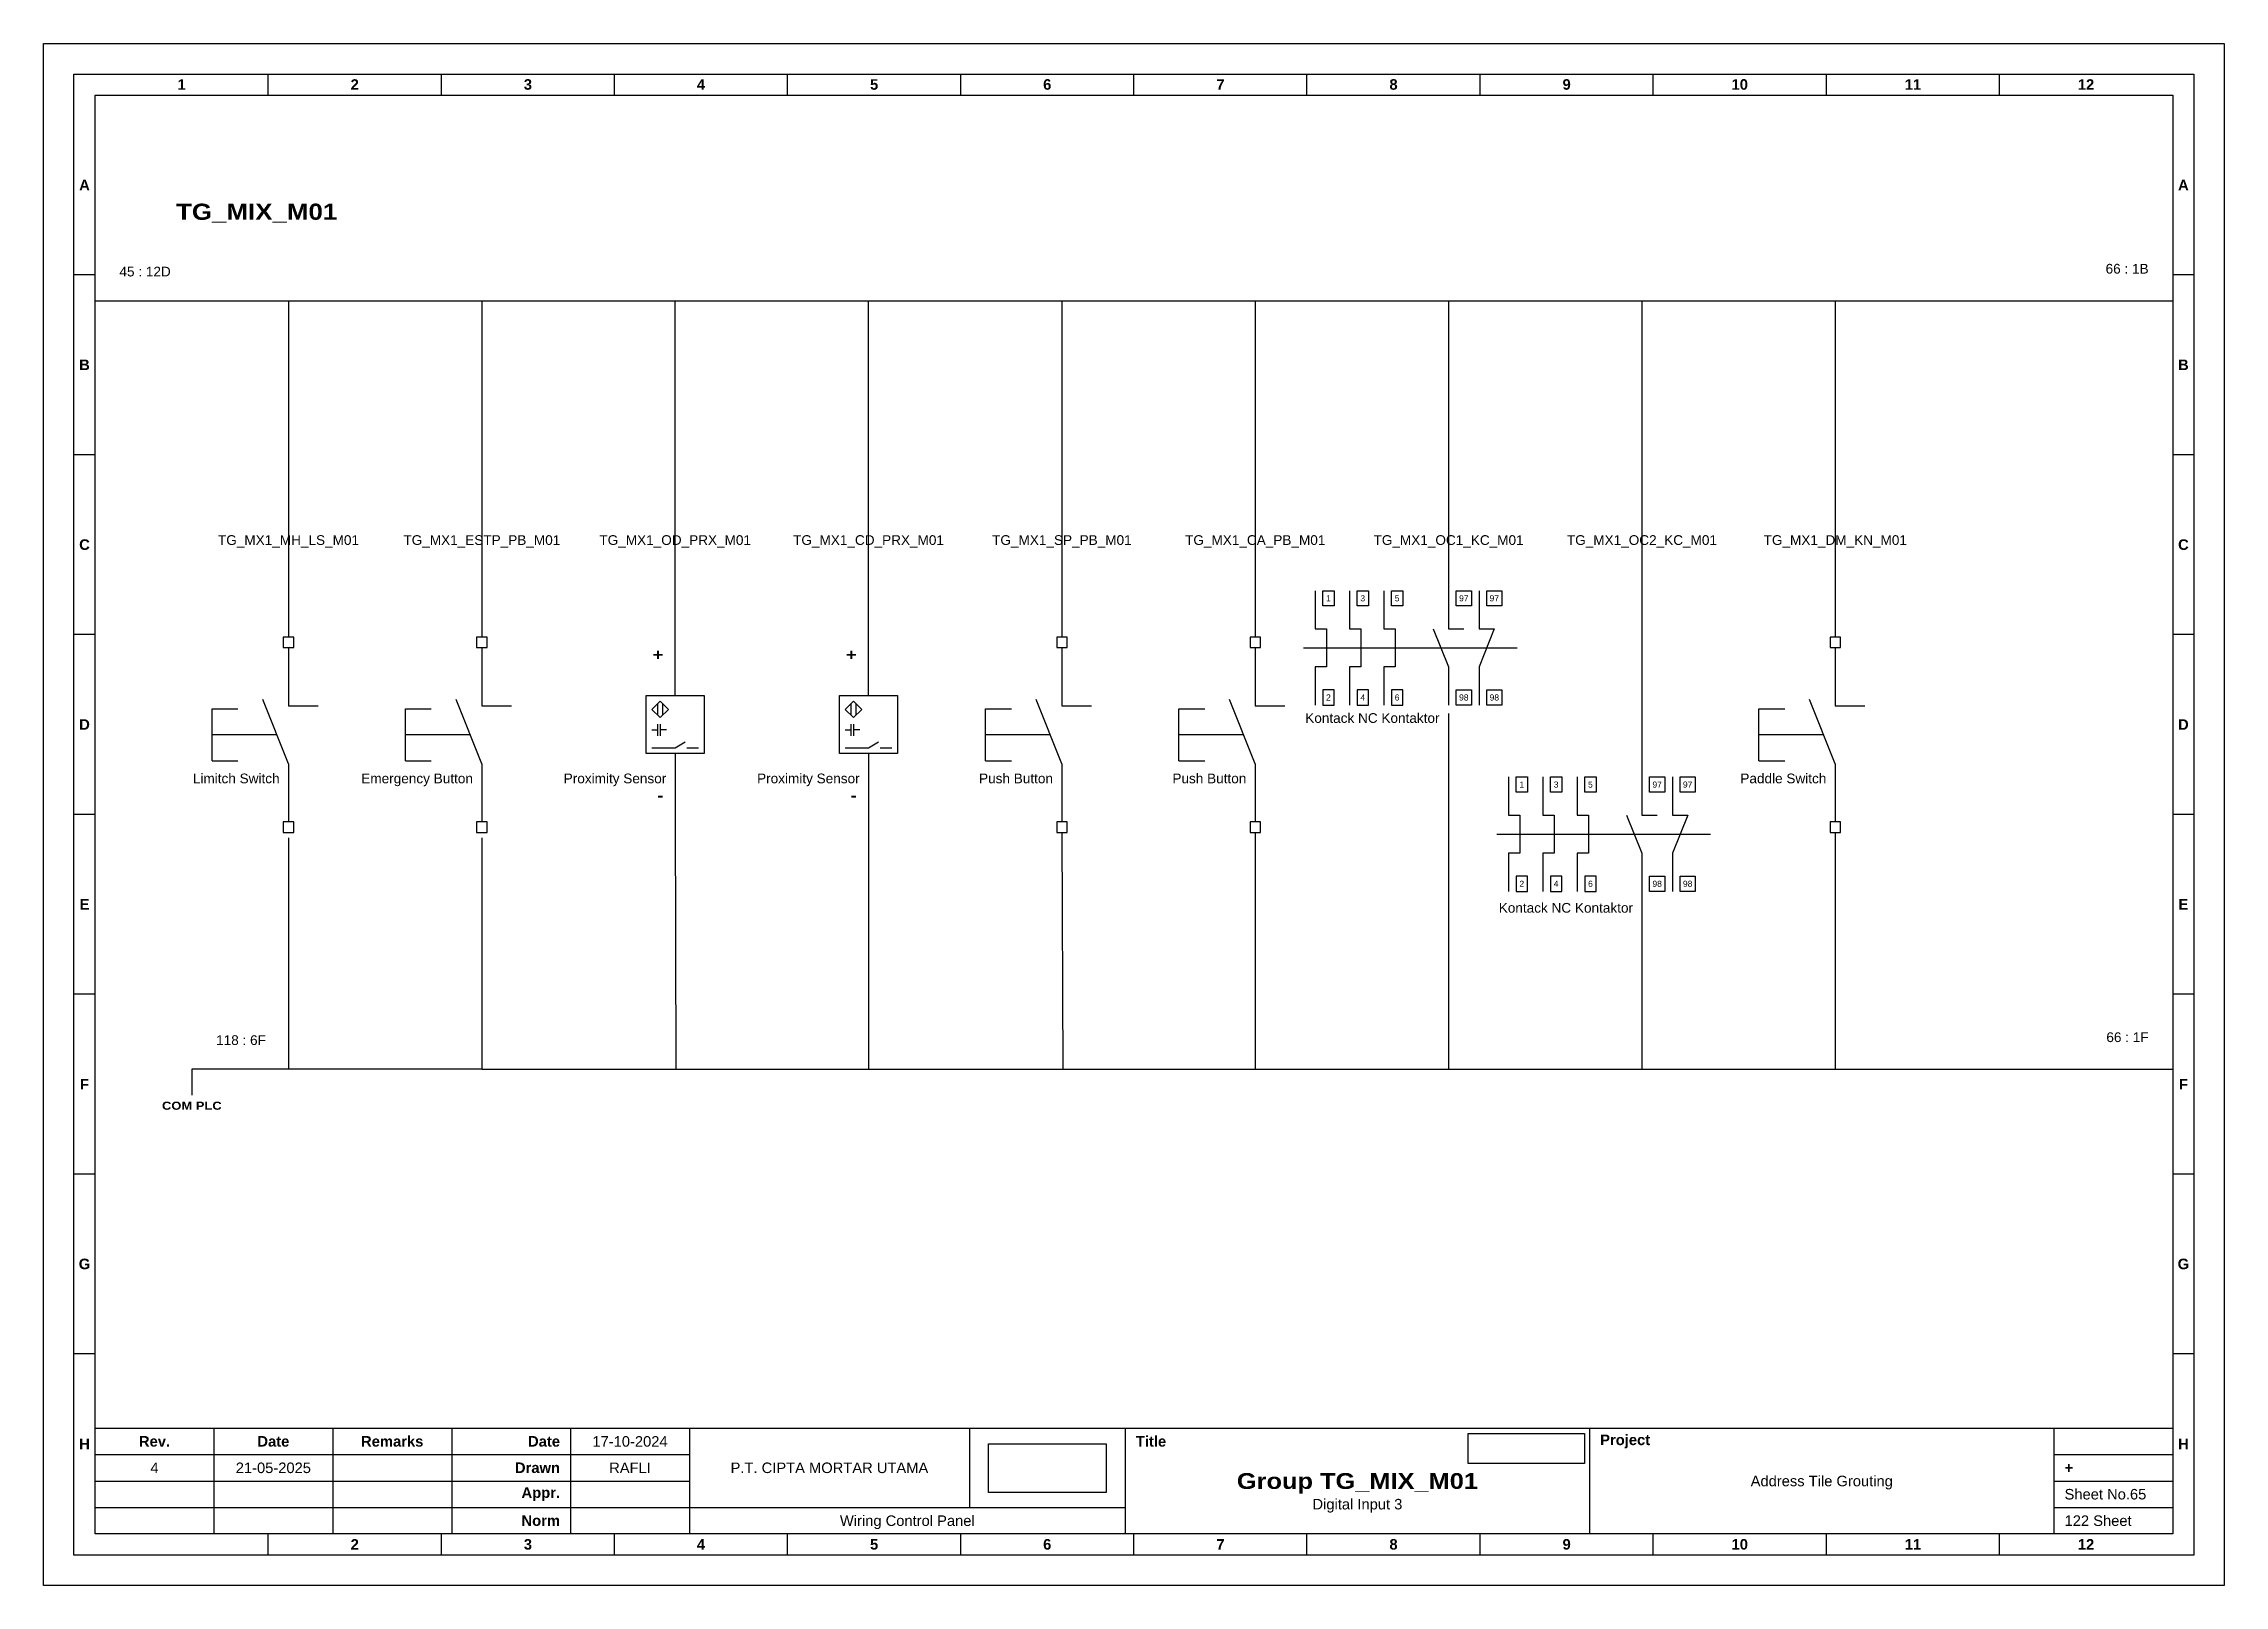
# Model space of a CAD drawing. Header units: centimetres. Extents: x 2030 to 3543, y 1923 to 3402.
# Drawn here: x 2339.9 to 2609.3, y 2636.4 to 2826.9 of the extents above; entities that cross this region are included whole.
import ezdxf
from ezdxf.enums import TextEntityAlignment as Align

# ---------------------------------------------------------------- set-up
doc = ezdxf.new("R2010")
doc.units = ezdxf.units.CM
doc.header["$MEASUREMENT"] = 0
doc.styles.add('Bold', font='ariblk.ttf', dxfattribs={"height": 25.4})
doc.styles.get("Standard").update_dxf_attribs({"font": 'arial.ttf'})
picture_1 = doc.add_image_def('image1.png', size_in_pixel=(2048, 847))
picture_2 = doc.add_image_def('image2.png', size_in_pixel=(2092, 542))

msp = doc.modelspace()

# ---------------------------------------------------------------- texts
at = {"ltscale": 500, "style": 'Bold'}
msp.add_text('TG_MIX_M01', height=2, dxfattribs=at).set_placement((2356.31, 2805.1))
at = {"ltscale": 500}
for s, p in [('45 : 12D', (2349.31, 2799.31)), ('118 : 6F', (2361.25, 2704.39))]:
    msp.add_text(s, height=1.2, dxfattribs=at).set_placement(p, align=Align.TOP_LEFT)
for s, p in [('66 : 1B', (2599.93, 2798.1)), ('66 : 1F', (2599.93, 2703.19))]:
    msp.add_text(s, height=1.2, dxfattribs=at).set_placement(p, align=Align.BOTTOM_RIGHT)
at = {"ltscale": 50}
for s, p in [('TG_MX1_MH_LS_M01', (2370.19, 2765.55)), ('TG_MX1_ESTP_PB_M01', (2394.07, 2765.55)), ('TG_MX1_OD_PRX_M01', (2417.95, 2765.55)), ('TG_MX1_CD_PRX_M01', (2441.83, 2765.55)), ('TG_MX1_SP_PB_M01', (2465.71, 2765.55)), ('TG_MX1_CA_PB_M01', (2489.59, 2765.55)), ('TG_MX1_OC1_KC_M01', (2513.47, 2765.55)), ('TG_MX1_OC2_KC_M01', (2537.35, 2765.55)), ('TG_MX1_DM_KN_M01', (2561.23, 2765.55))]:
    msp.add_text(s, height=1.2, dxfattribs=at).set_placement(p, align=Align.MIDDLE_CENTER)
at = {"ltscale": 500}
for s, p in [('1', (2498.63, 2758.36)), ('3', (2502.87, 2758.36)), ('5', (2507.11, 2758.36)), ('97', (2515.35, 2758.36)), ('97', (2519.12, 2758.36)), ('2', (2498.63, 2746.11)), ('4', (2502.87, 2746.11)), ('6', (2507.11, 2746.11)), ('98', (2515.35, 2746.11)), ('98', (2519.12, 2746.11)), ('1', (2522.51, 2735.35)), ('3', (2526.75, 2735.35)), ('5', (2530.99, 2735.35)), ('97', (2539.23, 2735.35)), ('97', (2543, 2735.35)), ('2', (2522.51, 2723.1)), ('4', (2526.75, 2723.1)), ('6', (2530.99, 2723.1)), ('98', (2539.23, 2723.1)), ('98', (2543, 2723.1))]:
    msp.add_text(s, height=0.754, dxfattribs=at).set_placement(p, align=Align.MIDDLE_CENTER)
at = {"ltscale": 500, "style": 'Bold'}
for p in [(2416.51, 2752.12), (2440.39, 2752.12)]:
    msp.add_text('+', height=1.44, dxfattribs=at).set_placement(p, align=Align.TOP_RIGHT)
at = {"ltscale": 50}
for s, p in [('Kontack NC Kontaktor', (2512.35, 2742.61)), ('Limitch Switch', (2369.09, 2735.15)), ('Emergency Button', (2392.97, 2735.15)), ('Proximity Sensor', (2416.85, 2735.15)), ('Proximity Sensor', (2440.73, 2735.15)), ('Push Button', (2464.61, 2735.15)), ('Push Button', (2488.49, 2735.15)), ('Paddle Switch', (2560.13, 2735.15)), ('Kontack NC Kontaktor', (2536.25, 2719.17))]:
    msp.add_text(s, height=1.2, dxfattribs=at).set_placement(p, align=Align.BOTTOM_RIGHT)
at = {"ltscale": 500, "style": 'Bold'}
for p in [(2416.51, 2732.88), (2440.39, 2732.88)]:
    msp.add_text('-', height=1.44, dxfattribs=at).set_placement(p, align=Align.BOTTOM_RIGHT)
at = {"ltscale": 50, "style": 'Bold'}
msp.add_text('COM PLC', height=1, dxfattribs=at).set_placement((2358.25, 2696.19), align=Align.TOP_CENTER)

# ---------------------------------------------------------------- blocks, each defined once
blk = doc.blocks.new('KOP MU PROJECT')
at = {"color": 6, "ltscale": 50}
for p, q in [((27.74, 184.05), (27.74, 186.66)), ((49.13, 184.05), (49.13, 186.66)), ((70.51, 184.05), (70.51, 186.66)), ((91.89, 184.05), (91.89, 186.66)), ((113.27, 184.05), (113.27, 186.66)), ((134.66, 184.05), (134.66, 186.66)), ((156.04, 184.05), (156.04, 186.66)), ((177.42, 184.05), (177.42, 186.66)), ((198.8, 184.05), (198.8, 186.66)), ((220.19, 184.05), (220.19, 186.66)), ((241.57, 184.05), (241.57, 186.66)), ((6.36, 161.84), (3.75, 161.84)), ((265.59, 161.84), (262.98, 161.84)), ((6.36, 139.63), (3.75, 139.63)), ((265.59, 139.63), (262.98, 139.63)), ((6.36, 117.42), (3.75, 117.42)), ((265.59, 117.42), (262.98, 117.42)), ((6.36, 95.22), (3.75, 95.22)), ((265.59, 95.22), (262.98, 95.22)), ((6.36, 73.01), (3.75, 73.01)), ((265.59, 73.01), (262.98, 73.01)), ((6.36, 50.8), (3.75, 50.8)), ((265.59, 50.8), (262.98, 50.8)), ((6.36, 28.59), (3.75, 28.59)), ((265.59, 28.59), (262.98, 28.59)), ((27.74, 3.75), (27.74, 6.36)), ((49.13, 3.75), (49.13, 6.36)), ((70.51, 3.75), (70.51, 6.36)), ((91.89, 3.75), (91.89, 6.36)), ((113.27, 3.75), (113.27, 6.36)), ((134.66, 3.75), (134.66, 6.36)), ((156.04, 3.75), (156.04, 6.36)), ((177.42, 3.75), (177.42, 6.36)), ((198.8, 3.75), (198.8, 6.36)), ((220.19, 3.75), (220.19, 6.36)), ((241.57, 3.75), (241.57, 6.36))]:
    blk.add_line(p, q, dxfattribs=at)
at = {"ltscale": 50}
for p, q in [((6.36, 19.41), (262.98, 19.41)), ((21.04, 19.41), (21.04, 6.36)), ((35.72, 19.41), (35.72, 6.36)), ((50.41, 19.41), (50.41, 6.36)), ((65.09, 19.41), (65.09, 6.36)), ((79.77, 19.41), (79.77, 6.36)), ((114.35, 19.41), (114.35, 9.62)), ((133.6, 19.41), (133.6, 6.36)), ((190.95, 19.41), (190.95, 6.36)), ((248.3, 19.41), (248.3, 6.36)), ((6.36, 16.15), (79.77, 16.15)), ((248.3, 16.15), (262.98, 16.15)), ((6.36, 12.89), (79.77, 12.89)), ((248.3, 12.89), (262.98, 12.89)), ((6.36, 9.62), (133.6, 9.62)), ((248.3, 9.62), (262.98, 9.62))]:
    blk.add_line(p, q, dxfattribs=at)
at = {"color": 1, "ltscale": 50}
blk.add_lwpolyline([(269.34, 0), (0, 0), (0, 190.41), (269.34, 190.41)], close=True, dxfattribs=at)
at = {"color": 6, "ltscale": 50}
for points in [[(265.59, 3.75), (3.75, 3.75), (3.75, 186.66), (265.59, 186.66)], [(262.98, 6.36), (6.36, 6.36), (6.36, 184.05), (262.98, 184.05)]]:
    blk.add_lwpolyline(points, close=True, dxfattribs=at)
at = {"ltscale": 50, "char_height": 1.305, "attachment_point": 4}
for s, width, heights, insert in [('\\pxqc;{\\fArial|b1|i0|c0|p34;1}', 21.3825, [2.51], (6.36, 185.36)), ('\\pxqc;{\\fArial|b1|i0|c0|p34;2}', 21.3825, [2.51], (27.74, 185.36)), ('\\pxqc;{\\fArial|b1|i0|c0|p34;3}', 21.3825, [2.51], (49.13, 185.36)), ('\\pxqc;{\\fArial|b1|i0|c0|p34;4}', 21.3825, [2.51], (70.51, 185.36)), ('\\pxqc;{\\fArial|b1|i0|c0|p34;5}', 21.3825, [2.51], (91.89, 185.36)), ('\\pxqc;{\\fArial|b1|i0|c0|p34;6}', 21.3825, [2.51], (113.27, 185.36)), ('\\pxqc;{\\fArial|b1|i0|c0|p34;7}', 21.3825, [2.51], (134.66, 185.36)), ('\\pxqc;{\\fArial|b1|i0|c0|p34;8}', 21.3825, [2.51], (156.04, 185.36)), ('\\pxqc;{\\fArial|b1|i0|c0|p34;9}', 21.3825, [2.51], (177.42, 185.36)), ('\\pxqc;{\\fArial|b1|i0|c0|p34;10}', 21.3825, [2.51], (198.8, 185.36)), ('\\pxqc;{\\fArial|b1|i0|c0|p34;11}', 21.3825, [2.51], (220.19, 185.36)), ('\\pxqc;{\\fArial|b1|i0|c0|p34;12}', 21.3825, [2.51], (241.57, 185.36)), ('\\pxqc;{\\fArial|b1|i0|c0|p34;A}', 2.61, [2.51], (3.75, 172.95)), ('\\pxqc;{\\fArial|b1|i0|c0|p34;A}', 2.61, [2.51], (262.98, 172.95)), ('\\pxqc;{\\fArial|b1|i0|c0|p34;B}', 2.61, [2.51], (3.75, 150.74)), ('\\pxqc;{\\fArial|b1|i0|c0|p34;B}', 2.61, [2.51], (262.98, 150.74)), ('\\pxqc;{\\fArial|b1|i0|c0|p34;C}', 2.61, [2.51], (3.75, 128.53)), ('\\pxqc;{\\fArial|b1|i0|c0|p34;C}', 2.61, [2.51], (262.98, 128.53)), ('\\pxqc;{\\fArial|b1|i0|c0|p34;D}', 2.61, [2.51], (3.75, 106.32)), ('\\pxqc;{\\fArial|b1|i0|c0|p34;D}', 2.61, [2.51], (262.98, 106.32)), ('\\pxqc;{\\fArial|b1|i0|c0|p34;E}', 2.61, [2.51], (3.75, 84.11)), ('\\pxqc;{\\fArial|b1|i0|c0|p34;E}', 2.61, [2.51], (262.98, 84.11)), ('\\pxqc;{\\fArial|b1|i0|c0|p34;F}', 2.61, [2.51], (3.75, 61.9)), ('\\pxqc;{\\fArial|b1|i0|c0|p34;F}', 2.61, [2.51], (262.98, 61.9)), ('\\pxqc;{\\fArial|b1|i0|c0|p34;G}', 2.61, [2.51], (3.75, 39.69)), ('\\pxqc;{\\fArial|b1|i0|c0|p34;G}', 2.61, [2.51], (262.98, 39.69)), ('\\pxqc;{\\fArial|b1|i0|c0|p34;H}', 2.61, [2.51], (3.75, 17.47)), ('\\pxqc;{\\fArial|b1|i0|c0|p34;Rev.}', 14.6811, [2.88], (6.36, 17.78)), ('\\pxqc;{\\fArial|b1|i0|c0|p34;Date}', 14.6811, [2.88], (21.04, 17.78)), ('\\pxqc;{\\fArial|b1|i0|c0|p34;Remarks}', 14.6811, [2.88], (35.72, 17.78)), ('\\pxqr;{\\fArial|b1|i0|c0|p34;Date}', 13.3761, [2.88], (50.41, 17.78)), ('\\pxql;{\\fArial|b1|i0|c0|p34;Title}', 50.2419, [2.88], (134.9, 17.78)), ('\\pxql;{\\fArial|b1|i0|c0|p34;Project}', 50.2419, [2.88], (192.25, 17.78)), ('\\pxqc;{\\fArial|b1|i0|c0|p34;H}', 2.61, [2.51], (262.98, 17.47)), ('\\pxqr;{\\fArial|b1|i0|c0|p34;Drawn}', 13.3761, [2.88], (50.41, 14.52)), ('\\pxql;{\\fArial|b1|i0|c0|p34;+}', 14.6811, [2.88], (249.61, 14.52)), ('\\pxqr;{\\fArial|b1|i0|c0|p34;Appr.}', 13.3761, [2.88], (50.41, 11.26)), ('\\pxqr;{\\fArial|b1|i0|c0|p34;Norm}', 13.3761, [2.88], (50.41, 7.99)), ('\\pxqc;{\\fArial|b1|i0|c0|p34;2}', 21.3825, [2.51], (27.74, 5.06)), ('\\pxqc;{\\fArial|b1|i0|c0|p34;3}', 21.3825, [2.51], (49.13, 5.06)), ('\\pxqc;{\\fArial|b1|i0|c0|p34;4}', 21.3825, [2.51], (70.51, 5.06)), ('\\pxqc;{\\fArial|b1|i0|c0|p34;5}', 21.3825, [2.51], (91.89, 5.06)), ('\\pxqc;{\\fArial|b1|i0|c0|p34;6}', 21.3825, [2.51], (113.27, 5.06)), ('\\pxqc;{\\fArial|b1|i0|c0|p34;7}', 21.3825, [2.51], (134.66, 5.06)), ('\\pxqc;{\\fArial|b1|i0|c0|p34;8}', 21.3825, [2.51], (156.04, 5.06)), ('\\pxqc;{\\fArial|b1|i0|c0|p34;9}', 21.3825, [2.51], (177.42, 5.06)), ('\\pxqc;{\\fArial|b1|i0|c0|p34;10}', 21.3825, [2.51], (198.8, 5.06)), ('\\pxqc;{\\fArial|b1|i0|c0|p34;11}', 21.3825, [2.51], (220.19, 5.06)), ('\\pxqc;{\\fArial|b1|i0|c0|p34;12}', 21.3825, [2.51], (241.57, 5.06))]:
    blk.add_mtext_dynamic_manual_height_columns(s, width=width, gutter_width=0.0326, heights=heights, dxfattribs=dict(at, insert=insert))
at = {"ltscale": 50}
for tag, p in [('DATECREATED', (72.43, 17.78)), ('REV', (13.7, 14.52)), ('REVDATE', (28.38, 14.52)), ('REMARKS', (43.06, 14.52)), ('DRAWN', (72.43, 14.52)), ('COMPANY', (97.06, 14.52)), ('PROJECT', (219.62, 12.89)), ('APPR', (72.43, 11.26)), ('NORM', (72.43, 7.99)), ('DRAWINGCATEGORY', (106.68, 7.99)), ('DESCRIPTION', (162.27, 10.03))]:
    blk.add_attdef(tag, text='', height=1.3, dxfattribs=at).set_placement(p, align=Align.MIDDLE_CENTER)
at = {"ltscale": 50, "style": 'Bold'}
blk.add_attdef('TITLE', text='', height=1.96, dxfattribs=at).set_placement((162.27, 12.89), align=Align.MIDDLE_CENTER)
at = {"ltscale": 50}
for tag, p in [('SHEETNUMBER', (249.61, 11.26)), ('TOTALSHEET', (249.61, 7.99))]:
    blk.add_attdef(tag, text='', height=1.3, dxfattribs=at).set_placement(p, align=Align.MIDDLE_LEFT)
image = blk.add_image(picture_1, insert=(116.72, 11.48), size_in_units=(14.5, 6), dxfattribs=at)
image.dxf.flags = 15
image = blk.add_image(picture_2, insert=(175.94, 15.04), size_in_units=(14.36, 3.72), dxfattribs=at)
image.dxf.flags = 15

# ---------------------------------------------------------------- linework, layer by layer
at = {"color": 146, "ltscale": 50, "true_color": 0x105689}
for p, q in [((2346.31, 2795.1), (2370.19, 2795.1)), ((2370.19, 2795.1), (2370.19, 2753.55)), ((2370.19, 2795.1), (2394.07, 2795.1)), ((2394.07, 2795.1), (2394.07, 2753.55)), ((2394.07, 2795.1), (2417.95, 2795.1)), ((2417.95, 2753.55), (2417.95, 2795.1)), ((2417.95, 2795.1), (2441.83, 2795.1)), ((2441.83, 2753.55), (2441.83, 2795.1)), ((2441.83, 2795.1), (2465.71, 2795.1)), ((2465.71, 2795.1), (2465.71, 2753.55)), ((2465.71, 2795.1), (2489.59, 2795.1)), ((2489.59, 2795.1), (2489.59, 2753.55)), ((2489.59, 2795.1), (2513.47, 2795.1)), ((2513.47, 2795.1), (2513.47, 2759.3)), ((2513.47, 2795.1), (2537.35, 2795.1)), ((2537.35, 2795.1), (2537.35, 2736.29)), ((2537.35, 2795.1), (2602.93, 2795.1)), ((2561.23, 2795.1), (2561.23, 2753.55)), ((2513.47, 2744.13), (2513.47, 2700.19)), ((2417.95, 2732.01), (2418.01, 2700.19)), ((2441.83, 2732.01), (2441.83, 2700.19)), ((2370.19, 2728.77), (2370.19, 2700.19)), ((2394.07, 2728.77), (2394.07, 2700.19)), ((2465.71, 2729.45), (2465.81, 2700.19)), ((2489.59, 2729.45), (2489.59, 2700.19)), ((2561.23, 2729.45), (2561.23, 2700.19)), ((2537.35, 2722.16), (2537.35, 2700.19)), ((2394.11, 2700.19), (2358.25, 2700.19)), ((2358.25, 2700.19), (2358.25, 2696.99)), ((2394.11, 2700.19), (2441.91, 2700.19)), ((2441.91, 2700.19), (2441.91, 2700.19)), ((2441.91, 2700.19), (2489.71, 2700.19)), ((2489.71, 2700.19), (2602.93, 2700.19))]:
    msp.add_line(p, q, dxfattribs=at)
at = {"ltscale": 50}
for p, q in [((2513.47, 2759.3), (2513.47, 2754.59)), ((2517.24, 2759.3), (2517.24, 2754.59)), ((2417.95, 2746.37), (2417.95, 2753.55)), ((2441.83, 2746.37), (2441.83, 2753.55)), ((2370.19, 2752.27), (2370.19, 2745.09)), ((2394.07, 2752.27), (2394.07, 2745.09)), ((2465.71, 2752.27), (2465.71, 2745.09)), ((2489.59, 2752.27), (2489.59, 2745.09)), ((2495.57, 2752.24), (2521.95, 2752.24)), ((2561.23, 2752.27), (2561.23, 2745.09)), ((2513.47, 2749.88), (2513.47, 2745.17)), ((2517.24, 2749.88), (2517.24, 2745.17)), ((2415.07, 2742.1), (2415.79, 2742.1)), ((2416.87, 2742.1), (2416.15, 2742.1)), ((2438.95, 2742.1), (2439.67, 2742.1)), ((2440.75, 2742.1), (2440.03, 2742.1)), ((2419.38, 2739.91), (2420.82, 2739.91)), ((2443.26, 2739.91), (2444.7, 2739.91)), ((2370.19, 2737.91), (2370.19, 2730.73)), ((2394.07, 2737.91), (2394.07, 2730.73)), ((2417.95, 2739.19), (2417.95, 2732.01)), ((2441.83, 2739.19), (2441.83, 2732.01)), ((2465.71, 2737.91), (2465.71, 2730.73)), ((2489.59, 2737.91), (2489.59, 2730.73)), ((2561.23, 2737.91), (2561.23, 2730.73)), ((2537.35, 2736.29), (2537.35, 2731.58)), ((2541.12, 2736.29), (2541.12, 2731.58)), ((2519.45, 2729.22), (2545.83, 2729.22)), ((2537.35, 2726.87), (2537.35, 2722.16)), ((2541.12, 2726.87), (2541.12, 2722.16))]:
    msp.add_line(p, q, dxfattribs=at)
at = {"ltscale": 500}
for p, q in [((2360.75, 2738.3), (2360.75, 2744.7)), ((2360.75, 2744.7), (2363.95, 2744.7)), ((2370.19, 2737.91), (2367.02, 2745.84)), ((2370.19, 2745.09), (2373.86, 2745.09)), ((2384.63, 2738.3), (2384.63, 2744.7)), ((2384.63, 2744.7), (2387.83, 2744.7)), ((2394.07, 2737.91), (2390.9, 2745.84)), ((2394.07, 2745.09), (2397.74, 2745.09)), ((2456.27, 2738.3), (2456.27, 2744.7)), ((2456.27, 2744.7), (2459.47, 2744.7)), ((2465.71, 2737.91), (2462.54, 2745.84)), ((2465.71, 2745.09), (2469.38, 2745.09)), ((2480.15, 2738.3), (2480.15, 2744.7)), ((2480.15, 2744.7), (2483.35, 2744.7)), ((2489.59, 2737.91), (2486.42, 2745.84)), ((2489.59, 2745.09), (2493.26, 2745.09)), ((2551.79, 2738.3), (2551.79, 2744.7)), ((2551.79, 2744.7), (2554.99, 2744.7)), ((2561.23, 2737.91), (2558.06, 2745.84)), ((2561.23, 2745.09), (2564.9, 2745.09)), ((2368.75, 2741.5), (2360.75, 2741.5)), ((2392.63, 2741.5), (2384.63, 2741.5)), ((2464.27, 2741.5), (2456.27, 2741.5)), ((2488.15, 2741.5), (2480.15, 2741.5)), ((2559.79, 2741.5), (2551.79, 2741.5)), ((2360.75, 2738.3), (2363.95, 2738.3)), ((2384.63, 2738.3), (2387.83, 2738.3)), ((2456.27, 2738.3), (2459.47, 2738.3)), ((2480.15, 2738.3), (2483.35, 2738.3)), ((2551.79, 2738.3), (2554.99, 2738.3))]:
    msp.add_line(p, q, dxfattribs=at)
at = {"color": 1, "ltscale": 50}
for points in [[(2496.98, 2759.3), (2496.98, 2754.59), (2498.39, 2754.59), (2498.39, 2749.88), (2496.98, 2749.88), (2496.98, 2745.17)], [(2501.22, 2759.3), (2501.22, 2754.59), (2502.63, 2754.59), (2502.63, 2749.88), (2501.22, 2749.88), (2501.22, 2745.17)], [(2505.46, 2759.3), (2505.46, 2754.59), (2506.87, 2754.59), (2506.87, 2749.88), (2505.46, 2749.88), (2505.46, 2745.17)], [(2520.86, 2736.29), (2520.86, 2731.58), (2522.27, 2731.58), (2522.27, 2726.87), (2520.86, 2726.87), (2520.86, 2722.16)], [(2525.1, 2736.29), (2525.1, 2731.58), (2526.51, 2731.58), (2526.51, 2726.87), (2525.1, 2726.87), (2525.1, 2722.16)], [(2529.34, 2736.29), (2529.34, 2731.58), (2530.75, 2731.58), (2530.75, 2726.87), (2529.34, 2726.87), (2529.34, 2722.16)]]:
    msp.add_lwpolyline(points, dxfattribs=at)
at = {"ltscale": 50}
for points in [[(2497.92, 2759.3), (2499.33, 2759.3), (2499.33, 2757.42), (2497.92, 2757.42)], [(2502.16, 2759.3), (2503.57, 2759.3), (2503.57, 2757.42), (2502.16, 2757.42)], [(2506.4, 2759.3), (2507.81, 2759.3), (2507.81, 2757.42), (2506.4, 2757.42)], [(2514.41, 2759.3), (2516.29, 2759.3), (2516.29, 2757.42), (2514.41, 2757.42)], [(2518.18, 2759.3), (2520.06, 2759.3), (2520.06, 2757.42), (2518.18, 2757.42)], [(2414.36, 2746.37), (2421.54, 2746.37), (2421.54, 2739.19), (2414.36, 2739.19)], [(2416.09, 2743.62), (2415.07, 2744.64), (2416.09, 2745.66), (2417.11, 2744.64)], [(2438.24, 2746.37), (2445.42, 2746.37), (2445.42, 2739.19), (2438.24, 2739.19)], [(2439.97, 2743.62), (2438.95, 2744.64), (2439.97, 2745.66), (2440.99, 2744.64)], [(2497.92, 2745.17), (2499.33, 2745.17), (2499.33, 2747.06), (2497.92, 2747.06)], [(2502.16, 2745.17), (2503.57, 2745.17), (2503.57, 2747.06), (2502.16, 2747.06)], [(2506.4, 2745.17), (2507.81, 2745.17), (2507.81, 2747.06), (2506.4, 2747.06)], [(2514.41, 2747.06), (2516.29, 2747.06), (2516.29, 2745.17), (2514.41, 2745.17)], [(2518.18, 2747.06), (2520.06, 2747.06), (2520.06, 2745.17), (2518.18, 2745.17)], [(2521.8, 2736.29), (2523.21, 2736.29), (2523.21, 2734.41), (2521.8, 2734.41)], [(2526.04, 2736.29), (2527.45, 2736.29), (2527.45, 2734.41), (2526.04, 2734.41)], [(2530.28, 2736.29), (2531.69, 2736.29), (2531.69, 2734.41), (2530.28, 2734.41)], [(2538.29, 2736.29), (2540.17, 2736.29), (2540.17, 2734.41), (2538.29, 2734.41)], [(2542.06, 2736.29), (2543.94, 2736.29), (2543.94, 2734.41), (2542.06, 2734.41)], [(2521.8, 2722.16), (2523.21, 2722.16), (2523.21, 2724.04), (2521.8, 2724.04)], [(2526.04, 2722.16), (2527.45, 2722.16), (2527.45, 2724.04), (2526.04, 2724.04)], [(2530.28, 2722.16), (2531.69, 2722.16), (2531.69, 2724.04), (2530.28, 2724.04)], [(2538.29, 2724.04), (2540.17, 2724.04), (2540.17, 2722.16), (2538.29, 2722.16)], [(2542.06, 2724.04), (2543.94, 2724.04), (2543.94, 2722.16), (2542.06, 2722.16)]]:
    msp.add_lwpolyline(points, close=True, dxfattribs=at)
at = {"ltscale": 500}
for points in [[(2369.55, 2752.27), (2370.83, 2752.27), (2370.83, 2753.55), (2369.55, 2753.55)], [(2393.43, 2752.27), (2394.71, 2752.27), (2394.71, 2753.55), (2393.43, 2753.55)], [(2465.07, 2752.27), (2466.35, 2752.27), (2466.35, 2753.55), (2465.07, 2753.55)], [(2488.95, 2752.27), (2490.23, 2752.27), (2490.23, 2753.55), (2488.95, 2753.55)], [(2560.59, 2752.27), (2561.87, 2752.27), (2561.87, 2753.55), (2560.59, 2753.55)], [(2369.55, 2729.45), (2370.83, 2729.45), (2370.83, 2730.73), (2369.55, 2730.73)], [(2393.43, 2729.45), (2394.71, 2729.45), (2394.71, 2730.73), (2393.43, 2730.73)], [(2465.07, 2729.45), (2466.35, 2729.45), (2466.35, 2730.73), (2465.07, 2730.73)], [(2488.95, 2729.45), (2490.23, 2729.45), (2490.23, 2730.73), (2488.95, 2730.73)], [(2560.59, 2729.45), (2561.87, 2729.45), (2561.87, 2730.73), (2560.59, 2730.73)]]:
    msp.add_lwpolyline(points, close=True, dxfattribs=at)
at = {"ltscale": 50}
for points in [[(2511.58, 2754.59), (2513.47, 2749.88)], [(2513.47, 2754.59), (2515.35, 2754.59)], [(2517.24, 2754.59), (2519.12, 2754.59), (2517.24, 2749.88)], [(2415.8, 2743.91), (2415.8, 2745.37)], [(2416.38, 2745.37), (2416.38, 2743.91)], [(2439.68, 2743.91), (2439.68, 2745.37)], [(2440.26, 2745.37), (2440.26, 2743.91)], [(2415.79, 2741.39), (2415.79, 2742.1), (2415.79, 2742.82)], [(2416.15, 2741.39), (2416.15, 2742.1), (2416.15, 2742.82)], [(2439.67, 2741.39), (2439.67, 2742.1), (2439.67, 2742.82)], [(2440.03, 2741.39), (2440.03, 2742.1), (2440.03, 2742.82)], [(2415.07, 2739.91), (2417.95, 2739.91), (2419.19, 2740.63)], [(2438.95, 2739.91), (2441.83, 2739.91), (2443.07, 2740.63)], [(2535.46, 2731.58), (2537.35, 2726.87)], [(2537.35, 2731.58), (2539.23, 2731.58)], [(2541.12, 2731.58), (2543, 2731.58), (2541.12, 2726.87)]]:
    msp.add_lwpolyline(points, dxfattribs=at)

# ---------------------------------------------------------------- block references
msp.add_blockref('KOP MU PROJECT', (2339.94, 2636.45)).add_auto_attribs({'DESCRIPTION': 'Digital Input 3', 'TITLE': 'Group TG_MIX_M01', 'PROJECT': 'Address Tile Grouting', 'COMPANY': 'P.T. CIPTA MORTAR UTAMA', 'DRAWINGCATEGORY': 'Wiring Control Panel', 'DRAWN': 'RAFLI', 'DATECREATED': '17-10-2024', 'REVDATE': '21-05-2025', 'REV': '4', 'SHEETNUMBER': 'Sheet No.65', 'TOTALSHEET': '122 Sheet'})

msp.set_redraw_order([(e.dxf.handle, doc.entitydb.next_handle()) for e in msp.query("TEXT MTEXT ATTDEF DIMENSION ARC_DIMENSION")])  # texts and dimensions are drawn at this point

doc.saveas('drawing.dxf')
